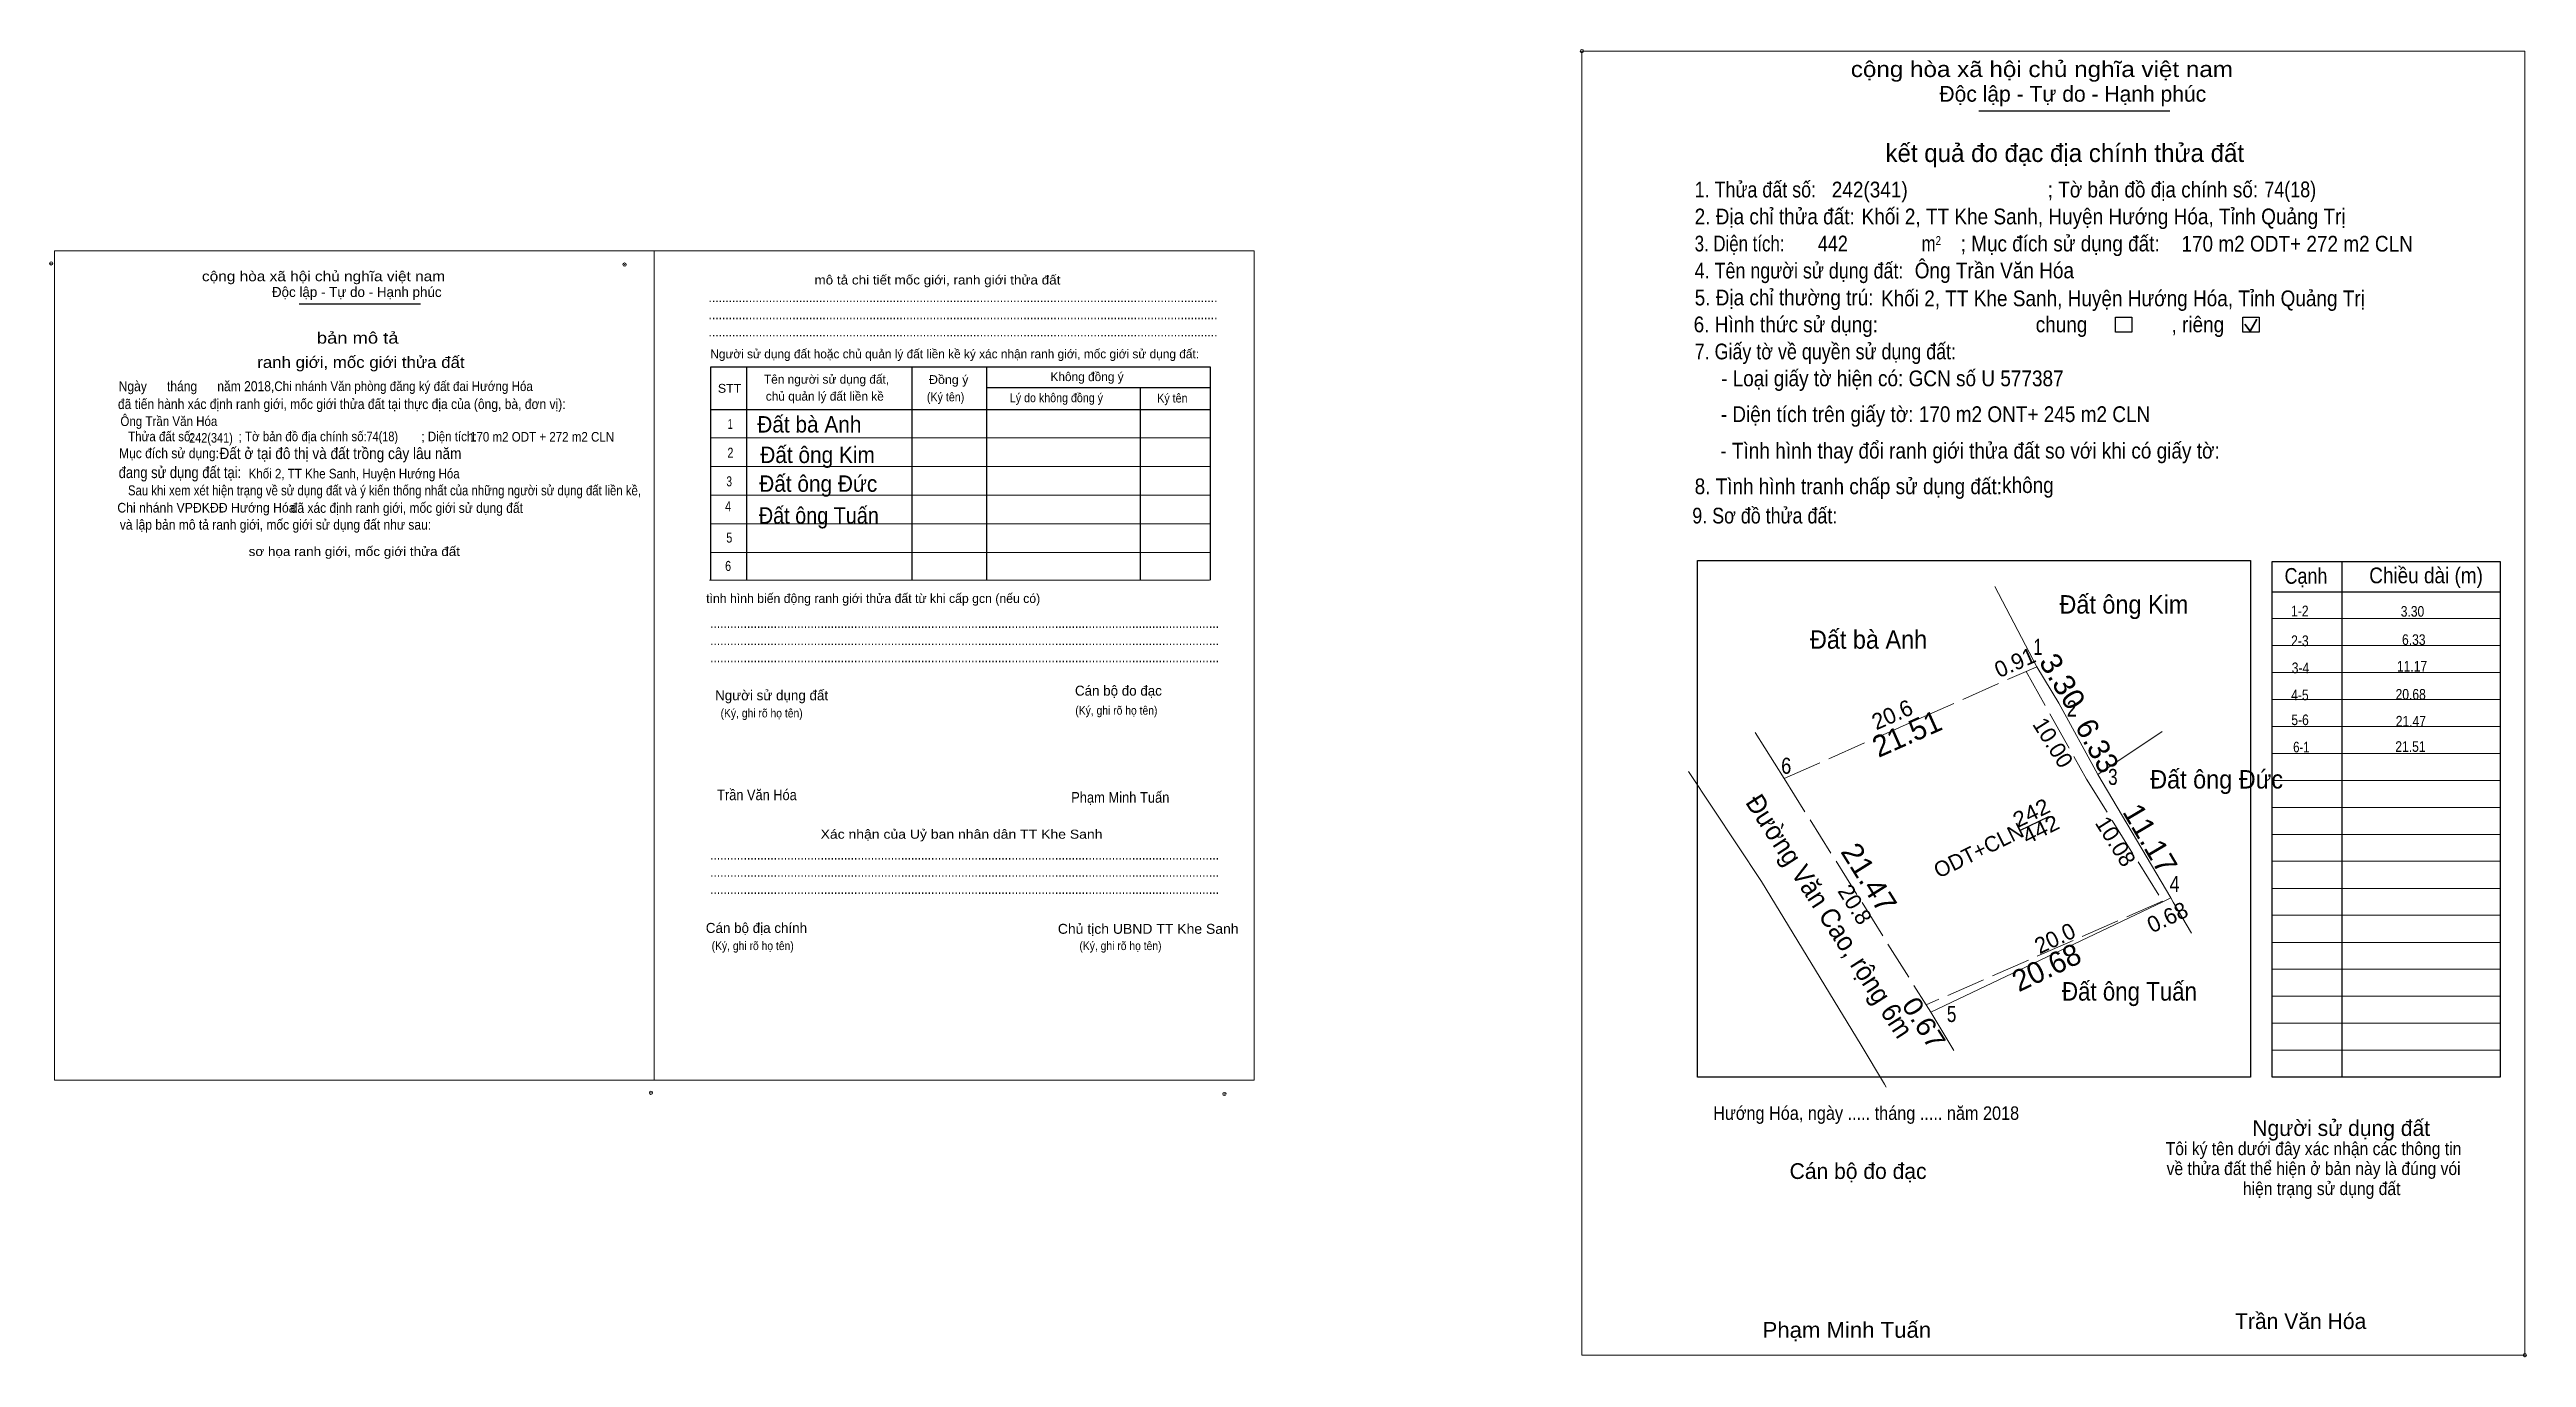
# Model space of a CAD drawing. Header units: metres. Extents: x 550892 to 551548, y 1839195 to 1839337.
# Drawn here: x 551113.5 to 551258, y 1839197.9 to 1839274.3 of the extents above; entities that cross this region are included whole.
import ezdxf
from ezdxf.enums import TextEntityAlignment as Align

# ---------------------------------------------------------------- set-up
doc = ezdxf.new("R2010")
doc.units = ezdxf.units.M
doc.header["$LTSCALE"] = 0.38
doc.header["$PDMODE"] = 32
doc.header["$PDSIZE"] = 0.19
doc.linetypes.add('LONG_DASHED', pattern=[7.5, 6, -1.5])
for name, color, linetype, lineweight in [('1', 7, 'Continuous', 13), ('17', 7, 'Continuous', 13), ('2', 7, 'Continuous', 13), ('55', 7, 'LONG_DASHED', 13), ('6', 7, 'Continuous', 13), ('63', 7, 'Continuous', 13), ('7', 7, 'Continuous', 13)]:
    doc.layers.add(name, color=color, linetype=linetype, lineweight=lineweight)
doc.layers.add('25', color=7, linetype='Continuous')
doc.layers.add('4', color=7, linetype='Continuous')

msp = doc.modelspace()

# ---------------------------------------------------------------- texts
at = {"layer": '1'}
for s, height, width, p in [('Hướng Hóa, ngày ..... tháng ..... năm 2018', 0.7875, 0.9, (551210.58, 1839211.81)), ('Phạm Minh Tuấn', 0.92, 1.05, (551213.46, 1839199.09))]:
    msp.add_text(s, height=height, dxfattribs=dict(at, width=width)).set_placement(p)
msp.add_text('Trần Văn Hóa', height=0.92, dxfattribs=at).set_placement((551241.03, 1839199.6))
at = {"layer": '17', "width": 0.9}
for s, height, p in [('Trần Văn Hóa', 0.62, (551152.46, 1839230.47)), ('Phạm Minh Tuấn', 0.625, (551173.12, 1839230.32))]:
    msp.add_text(s, height=height, dxfattribs=at).set_placement(p)
at = {"layer": '2', "width": 0.85}
msp.add_text('442', height=0.92, dxfattribs=at).set_placement((551216.69, 1839262.5))
at = {"layer": '2', "width": 0.95}
for s, height, p in [('Đất bà Anh', 0.9562, (551157.84, 1839251.93)), ('Đất ông Kim', 0.9562, (551158.32, 1839250.15)), ('Đất ông Đức', 0.9562, (551158.36, 1839248.47)), ('Đất ông Kim', 1.076, (551234.545, 1839241.36)), ('Đất bà Anh', 1.076, (551219.645, 1839239.31)), ('Đất ông Đức', 1.076, (551239.955, 1839231.15))]:
    msp.add_text(s, height=height, dxfattribs=at).set_placement(p, align=Align.CENTER)
at = {"layer": '2'}
for s, width, p in [(' 1', 0.75, (551229.79, 1839238.95)), (' 2', 0.85, (551231.8, 1839235.35)), (' 6', 0.85, (551215.14, 1839232.01)), (' 3', 0.8, (551234.18, 1839231.36)), (' 4', 0.85, (551237.8, 1839225.11))]:
    msp.add_text(s, height=0.9374, dxfattribs=dict(at, width=width)).set_placement(p, align=Align.RIGHT)
for s, height, rotation, p in [('0.91', 0.9374, 23.884, (551228.3752, 1839238.0794)), ('20.6', 0.9374, 23.884, (551221.2152, 1839235.0371)), ('21.51', 1.25, 23.884, (551222.1369, 1839233.7767)), ('10.00', 0.9374, 302.099, (551230.0088, 1839233.5791)), ('10.08', 0.9374, 302.099, (551233.6594, 1839227.8141)), ('20.8', 0.9374, 302.099, (551218.4563, 1839224.1341)), ('0.68', 0.9374, 25.462, (551237.2885, 1839223.2121)), ('20.0', 0.9374, 25.462, (551230.7235, 1839221.9893))]:
    msp.add_text(s, height=height, rotation=rotation, dxfattribs=at).set_placement(p, align=Align.CENTER)
for s, height, rotation, width, p in [('Đường Văn Cao, rộng 6m', 1.125, 302.799, 0.95, (551216.895, 1839223.3997)), ('242', 0.9, 26.275, 1.1, (551229.3408, 1839229.3241)), ('442', 0.9, 26.275, 1.1, (551229.8908, 1839228.3641)), ('21.47', 1.25, 302.099, 1.05, (551219.1436, 1839225.6071))]:
    msp.add_text(s, height=height, rotation=rotation, dxfattribs=dict(at, width=width)).set_placement(p, align=Align.CENTER)
msp.add_text('ODT+CLN ', height=0.9, rotation=26.275, dxfattribs=at).set_placement((551229.1016, 1839228.5357), align=Align.RIGHT)
at = {"layer": '25'}
for s, height, width, p in [('Chi nhánh Văn phòng đăng ký đất đai Hướng Hóa', 0.5625, 0.9, (551126.62, 1839254.35)), ('Đất ở tại đô thị và đất trồng cây lâu năm ', 0.66, 0.9, (551123.42, 1839250.38)), ('Chi nhánh VPĐKĐĐ Hướng Hóa', 0.5625, 0.95, (551117.46, 1839247.26))]:
    msp.add_text(s, height=height, dxfattribs=dict(at, width=width)).set_placement(p)
at = {"layer": '4', "width": 0.9}
msp.add_text('170 m2 ODT + 272 m2 CLN', height=0.56, dxfattribs=at).set_placement((551138.04, 1839251.4))
for height, p in [(0.96, (551158.395, 1839246.61)), (1.08, (551234.87, 1839218.77))]:
    msp.add_text('Đất ông Tuấn', height=height, dxfattribs=at).set_placement(p, align=Align.CENTER)
at = {"layer": '55'}
for s, height, rotation, width, p in [('3.30', 1.25, 300.994, 1.05, (551230.428, 1839237.0818)), ('11.17', 1.25, 300.559, 1.05, (551235.542, 1839227.9028)), ('0.67', 1.125, 302.276, 1.1, (551222.3971, 1839217.1554))]:
    msp.add_text(s, height=height, rotation=rotation, dxfattribs=dict(at, width=width)).set_placement(p, align=Align.CENTER)
for s, rotation, p in [('6.33', 298.589, (551232.4434, 1839233.3491)), ('20.68', 25.463, (551230.2963, 1839220.1478))]:
    msp.add_text(s, height=1.25, rotation=rotation, dxfattribs=at).set_placement(p, align=Align.CENTER)
at = {"layer": '6', "width": 0.9}
for s, height, p in [('170 m2 ODT+ 272 m2 CLN', 0.92, (551237.9, 1839262.49)), ('Ông Trần Văn Hóa', 0.92, (551222.34, 1839260.93)), ('Ông Trần Văn Hóa', 0.56, (551117.64, 1839252.31))]:
    msp.add_text(s, height=height, dxfattribs=at).set_placement(p)
at = {"layer": '63'}
for s, height, width, p in [('1-2', 0.625, 0.85, (551244.81, 1839241.2)), ('3.30', 0.62, 0.85, (551251.385, 1839241.18)), ('2-3', 0.625, 0.85, (551244.815, 1839239.46)), ('6.33', 0.62, 0.85, (551251.46, 1839239.53)), ('3-4', 0.625, 0.85, (551244.85, 1839237.88)), ('11.17', 0.62, 0.85, (551251.36, 1839237.98)), ('4-5', 0.62, 0.85, (551244.815, 1839236.3)), ('20.68', 0.62, 0.85, (551251.28, 1839236.34)), ('5-6', 0.62, 0.85, (551244.825, 1839234.85)), ('21.47', 0.62, 0.85, (551251.29, 1839234.77)), ('6-1', 0.62, 0.8, (551244.9, 1839233.26)), ('21.51', 0.62, 0.85, (551251.265, 1839233.29))]:
    msp.add_text(s, height=height, dxfattribs=dict(at, width=width)).set_placement(p, align=Align.CENTER)
at = {"layer": '63', "width": 0.8}
msp.add_text(' 5', height=0.9374, dxfattribs=at).set_placement((551224.77, 1839217.52), align=Align.RIGHT)
at = {"layer": '7'}
for s, height, width, p in [('cộng hòa xã hội chủ nghĩa việt nam', 0.9184, 1.15, (551218.61, 1839272.68)), ('1. Thửa đất số:', 0.9184, 0.85, (551209.5, 1839265.65)), ('242(341)', 0.92, 0.9, (551217.5, 1839265.65)), ('; Tờ bản đồ địa chính số:', 0.9184, 0.9, (551230.1, 1839265.65)), ('74(18)', 0.92, 0.85, (551242.74, 1839265.66)), ('2. Địa chỉ thửa đất:', 0.9184, 0.9, (551209.5, 1839264.08)), ('Khối 2, TT Khe Sanh, Huyện Hướng Hóa, Tỉnh Quảng Trị', 0.92, 0.9, (551219.24, 1839264.08)), ('3. Diện tích:', 0.9184, 0.8, (551209.5, 1839262.5)), ('m', 0.9184, 0.8, (551222.74, 1839262.5)), ('2', 0.5248, 0.8, (551223.56, 1839262.87)), ('; Mục đích sử dụng đất:', 0.9184, 0.9, (551225.02, 1839262.5)), ('cộng hòa xã hội chủ nghĩa việt nam', 0.5842, 1.15, (551122.4, 1839260.76)), ('4. Tên người sử dụng đất:', 0.9184, 0.85, (551209.5, 1839260.92)), ('5. Địa chỉ thường trú:', 0.9184, 0.9, (551209.5, 1839259.35)), ('Khối 2, TT Khe Sanh, Huyện Hướng Hóa, Tỉnh Quảng Trị', 0.92, 0.9, (551220.37, 1839259.3)), ('........................................................................................................................................................', 0.5842, 0.9, (551151.96, 1839259.54)), ('........................................................................................................................................................', 0.5842, 0.9, (551151.96, 1839258.54)), ('6. Hình thức sử dụng:', 0.9184, 0.9, (551209.44, 1839257.78)), ('chung                , riêng', 0.9184, 0.9, (551229.4, 1839257.78)), ('........................................................................................................................................................', 0.5842, 0.9, (551151.96, 1839257.54)), ('7. Giấy tờ về quyền sử dụng đất:', 0.9184, 0.85, (551209.5, 1839256.2)), ('     - Loại giấy tờ hiện có: GCN số U 577387', 0.92, 0.9, (551209.5, 1839254.63)), ('Ngày      tháng      năm 2018,', 0.585, 0.9, (551117.54, 1839254.34)), ('STT', 0.5174, 1.05, (551152.5, 1839254.25)), ('(Ký tên)', 0.5174, 0.9, (551164.7, 1839253.75)), ('Đồng ý', 0.5174, 1.05, (551164.82, 1839254.76)), ('Lý do không đồng ý', 0.5174, 0.9, (551169.54, 1839253.7)), ('Ký tên', 0.5174, 0.9, (551178.14, 1839253.68)), (' đã tiến hành xác định ranh giới, mốc giới thửa đất tại thực địa của (ông, bà, đơn vị):', 0.585, 0.9, (551117.3, 1839253.3)), ('- Diện tích trên giấy tờ: 170 m2 ONT+ 245 m2 CLN', 0.92, 0.9, (551211.02, 1839252.54)), ('Thửa đất số:              ; Tờ bản đồ địa chính số:                 ; Diện tích:  ', 0.56, 0.9, (551118.09, 1839251.42)), ('242(341)', 0.56, 0.85, (551121.65, 1839251.34)), ('74(18)', 0.56, 0.85, (551132, 1839251.42)), ('     - Tình hình thay đổi ranh giới thửa đất so với khi có giấy tờ: ', 0.92, 0.9, (551209.46, 1839250.41)), ('đang sử dụng đất tại:', 0.665, 0.85, (551117.54, 1839249.27)), ('Mục đích sử dụng:', 0.585, 0.9, (551117.56, 1839250.43)), ('Khối 2, TT Khe Sanh, Huyện Hướng Hóa', 0.56, 0.9, (551125.12, 1839249.25)), ('Sau khi xem xét hiện trạng về sử dụng đất và ý kiến thống nhất của những người sử dụng đất liền kề,', 0.5842, 0.85, (551118.08, 1839248.26)), ('8. Tình hình tranh chấp sử dụng đất: ', 0.9175, 0.9, (551209.5, 1839248.33)), ('không', 0.9185, 0.9, (551227.44, 1839248.4)), (' và lập bản mô tả ranh giới, mốc giới sử dụng đất như sau:', 0.5843, 0.9, (551117.41, 1839246.26)), ('đã xác định ranh giới, mốc giới sử dụng đất', 0.5825, 0.9, (551127.58, 1839247.24)), ('9. Sơ đồ thửa đất:', 0.9184, 0.85, (551209.36, 1839246.62)), ('Cạnh', 0.9184, 0.85, (551243.92, 1839243.1)), ('Chiều dài (m)', 0.9184, 0.9, (551248.86, 1839243.13)), ('........................................................................................................................................................', 0.5842, 0.9, (551152.05, 1839240.52)), ('........................................................................................................................................................', 0.5842, 0.9, (551152.05, 1839239.52)), ('........................................................................................................................................................', 0.5842, 0.9, (551152.05, 1839238.52)), ('(Ký, ghi rõ họ tên)', 0.5008, 0.9, (551152.66, 1839235.3)), ('(Ký, ghi rõ họ tên)', 0.5008, 0.9, (551173.36, 1839235.46)), ('........................................................................................................................................................', 0.5842, 0.9, (551152.05, 1839227)), ('........................................................................................................................................................', 0.5842, 0.9, (551152.05, 1839226)), ('........................................................................................................................................................', 0.5842, 0.9, (551152.05, 1839225)), ('Chủ tịch UBND TT Khe Sanh', 0.58, 1.05, (551172.34, 1839222.67)), ('(Ký, ghi rõ họ tên)', 0.5008, 0.9, (551152.14, 1839221.72)), ('(Ký, ghi rõ họ tên)', 0.5008, 0.9, (551173.6, 1839221.72))]:
    msp.add_text(s, height=height, dxfattribs=dict(at, width=width)).set_placement(p)
for s, height, p in [('Độc lập - Tự do - Hạnh phúc', 0.9184, (551223.78, 1839271.24)), ('Độc lập - Tự do - Hạnh phúc', 0.5842, (551126.48, 1839259.84)), ('Người sử dụng đất hoặc chủ quản lý đất liền kề ký xác nhận ranh giới, mốc giới sử dụng đất:', 0.5174, (551152.06, 1839256.26)), ('Tên người sử dụng đất,', 0.5174, (551155.19, 1839254.78)), ('chủ quản lý đất liền kề', 0.5174, (551155.3, 1839253.79)), ('Không đồng ý', 0.5174, (551171.91, 1839254.93)), ('tình hình biến động ranh giới thửa đất từ khi cấp gcn (nếu có)', 0.5341, (551151.82, 1839241.98)), ('Người sử dụng đất', 0.5843, (551152.34, 1839236.3)), ('Cán bộ đo đạc', 0.583, (551173.34, 1839236.57)), ('Cán bộ địa chính', 0.5843, (551151.8, 1839222.72)), ('Người sử dụng đất', 0.9184, (551242.04, 1839210.87)), ('Cán bộ đo đạc', 0.9185, (551215.04, 1839208.36))]:
    msp.add_text(s, height=height, dxfattribs=at).set_placement(p)
for s, height, p in [('kết quả đo đạc địa chính thửa đất', 1.05, (551231.095, 1839267.72)), ('.', 0.2624, (551257.9383, 1839197.94))]:
    msp.add_text(s, height=height, dxfattribs=at).set_placement(p, align=Align.CENTER)
for s, height, width, p in [('mô tả chi tiết mốc giới, ranh giới thửa đất', 0.5341, 1.1, (551165.315, 1839260.57)), ('bản mô tả', 0.6677, 1.2, (551131.485, 1839257.12)), ('ranh giới, mốc giới thửa đất', 0.6677, 1.1, (551131.675, 1839255.7)), ('1', 0.5842, 0.65, (551153.225, 1839252.14)), ('2', 0.5842, 0.8, (551153.235, 1839250.46)), ('3', 0.5843, 0.75, (551153.165, 1839248.79)), ('4', 0.5843, 0.8, (551153.1, 1839247.33)), ('5', 0.5843, 0.8, (551153.17, 1839245.5)), ('sơ họa ranh giới, mốc giới thửa đất', 0.5341, 1.1, (551131.29, 1839244.72)), ('6', 0.5843, 0.8, (551153.1, 1839243.85)), ('Xác nhận của Uỷ ban nhân dân TT Khe Sanh', 0.53, 1.15, (551166.72, 1839228.22)), ('Tôi ký tên dưới đây xác nhận các thông tin', 0.7588, 0.9, (551245.61, 1839209.75)), ('về thửa đất thể hiện ở bản này là đúng vói', 0.7588, 0.9, (551245.615, 1839208.59)), ('hiện trạng sử dụng đất', 0.7588, 0.9, (551246.085, 1839207.42))]:
    msp.add_text(s, height=height, dxfattribs=dict(at, width=width)).set_placement(p, align=Align.CENTER)

# ---------------------------------------------------------------- linework, layer by layer
at = {"layer": '2'}
for p, q in [((551229.47, 1839238.26), (551227.01, 1839242.94)), ((551228.84, 1839237.99), (551229.47, 1839238.26)), ((551213.03, 1839234.42), (551214.72, 1839231.73)), ((551236.77, 1839234.48), (551233.02, 1839231.97)), ((551213.39, 1839225.72), (551209.13, 1839232.14)), ((551233.02, 1839231.97), (551237.28, 1839224.76)), ((551237.28, 1839224.76), (551237.42, 1839224.52)), ((551238.49, 1839222.71), (551237.42, 1839224.52)), ((551223.01, 1839218.52), (551223.28, 1839218.09)), ((551223.28, 1839218.09), (551224.63, 1839215.86))]:
    msp.add_line(p, q, dxfattribs=at)
at = {"layer": '2', "linetype": 'LONG_DASHED'}
for q in [(551228.84, 1839237.99), (551223.01, 1839218.52)]:
    msp.add_line((551214.72, 1839231.73), q, dxfattribs=at)
at = {"layer": '2', "lineweight": 25}
msp.add_line((551228.48, 1839228.69), (551230.16, 1839229.52), dxfattribs=at)
at = {"layer": '2'}
for points in [[(551229.47, 1839238.26), (551230.75, 1839236.14), (551233.02, 1839231.97)], [(551213.39, 1839225.72), (551219.21, 1839216.16), (551220.57, 1839213.9), (551220.68, 1839213.72)], [(551223.28, 1839218.09), (551236.82, 1839224.54), (551237.28, 1839224.76)]]:
    msp.add_lwpolyline(points, dxfattribs=at)
at = {"layer": '55'}
msp.add_line((551236.8, 1839224.57), (551223.01, 1839218.52), dxfattribs=at)
msp.add_lwpolyline([(551228.84, 1839237.99), (551232.36, 1839231.7), (551236.8, 1839224.57)], dxfattribs=at)
at = {"layer": '7', "lineweight": 25}
for p, q in [((551226.09, 1839270.7), (551237.22, 1839270.7)), ((551128.07, 1839259.44), (551135.15, 1839259.44)), ((551154.17, 1839255.75), (551154.17, 1839243.32)), ((551163.82, 1839255.7), (551163.82, 1839243.32)), ((551168.18, 1839255.7), (551168.18, 1839243.32)), ((551168.18, 1839254.55), (551181.24, 1839254.55)), ((551177.15, 1839254.55), (551177.15, 1839243.32)), ((551152.07, 1839253.28), (551181.24, 1839253.28)), ((551247.27, 1839244.4), (551247.27, 1839214.3)), ((551243.2, 1839242.64), (551256.51, 1839242.64))]:
    msp.add_line(p, q, dxfattribs=at)
at = {"layer": '7', "lineweight": 35}
for p, q in [((551241.92, 1839257.85), (551242.31, 1839258.54)), ((551241.61, 1839258.26), (551241.92, 1839257.85))]:
    msp.add_line(p, q, dxfattribs=at)
at = {"layer": '7'}
for p, q in [((551152.07, 1839251.61), (551181.24, 1839251.61)), ((551152.07, 1839249.94), (551181.24, 1839249.94)), ((551152.07, 1839248.27), (551181.24, 1839248.27)), ((551152.07, 1839246.6), (551181.24, 1839246.6)), ((551152.07, 1839244.93), (551181.24, 1839244.93)), ((551152.02, 1839243.32), (551181.18, 1839243.32)), ((551243.2, 1839241.07), (551256.51, 1839241.07)), ((551243.2, 1839239.5), (551256.51, 1839239.5)), ((551243.2, 1839237.92), (551256.51, 1839237.92)), ((551243.2, 1839236.35), (551256.51, 1839236.35)), ((551243.2, 1839234.77), (551256.51, 1839234.77)), ((551243.2, 1839233.2), (551256.51, 1839233.2)), ((551243.2, 1839231.62), (551256.51, 1839231.62)), ((551243.2, 1839230.05), (551256.51, 1839230.05)), ((551243.2, 1839228.47), (551256.51, 1839228.47)), ((551243.2, 1839226.9), (551256.51, 1839226.9)), ((551243.2, 1839225.32), (551256.51, 1839225.32)), ((551243.2, 1839223.75), (551256.51, 1839223.75)), ((551243.2, 1839222.17), (551256.51, 1839222.17)), ((551243.2, 1839220.6), (551256.51, 1839220.6)), ((551243.2, 1839219.03), (551256.51, 1839219.03)), ((551243.2, 1839217.45), (551256.51, 1839217.45)), ((551243.2, 1839215.88), (551256.51, 1839215.88))]:
    msp.add_line(p, q, dxfattribs=at)
for points in [[(551202.92, 1839274.19), (551257.94, 1839274.19), (551257.94, 1839198.08), (551202.92, 1839198.08)], [(551113.79, 1839262.54), (551148.79, 1839262.54), (551148.79, 1839214.13), (551113.79, 1839214.13)], [(551148.79, 1839262.54), (551183.79, 1839262.54), (551183.79, 1839214.13), (551148.79, 1839214.13)], [(551148.79, 1839262.54), (551183.79, 1839262.54), (551183.79, 1839214.13), (551148.79, 1839214.13)]]:
    msp.add_lwpolyline(points, close=True, dxfattribs=at)
at = {"layer": '7', "lineweight": 25}
for points in [[(551234.05, 1839258.67), (551235, 1839258.67), (551235, 1839257.79), (551234.05, 1839257.79)], [(551241.49, 1839258.67), (551242.43, 1839258.67), (551242.43, 1839257.79), (551241.49, 1839257.79)], [(551209.66, 1839244.46), (551241.94, 1839244.46), (551241.94, 1839214.3), (551209.66, 1839214.3)], [(551243.2, 1839244.4), (551256.51, 1839244.4), (551256.51, 1839214.3), (551243.2, 1839214.3)]]:
    msp.add_lwpolyline(points, close=True, dxfattribs=at)
msp.add_lwpolyline([(551181.24, 1839243.32), (551181.24, 1839255.75), (551152.07, 1839255.75), (551152.07, 1839243.32)], dxfattribs=at)
at = {"layer": '7'}
for p in [(551202.92, 1839274.19), (551113.6, 1839261.8), (551147.06, 1839261.73), (551148.6, 1839213.39), (551182.06, 1839213.32), (551257.94, 1839198.08)]:
    msp.add_point(p, dxfattribs=at)

msp.set_redraw_order([(e.dxf.handle, doc.entitydb.next_handle()) for e in msp.query("TEXT MTEXT ATTDEF DIMENSION ARC_DIMENSION")])  # texts and dimensions are drawn at this point

doc.saveas('drawing.dxf')
